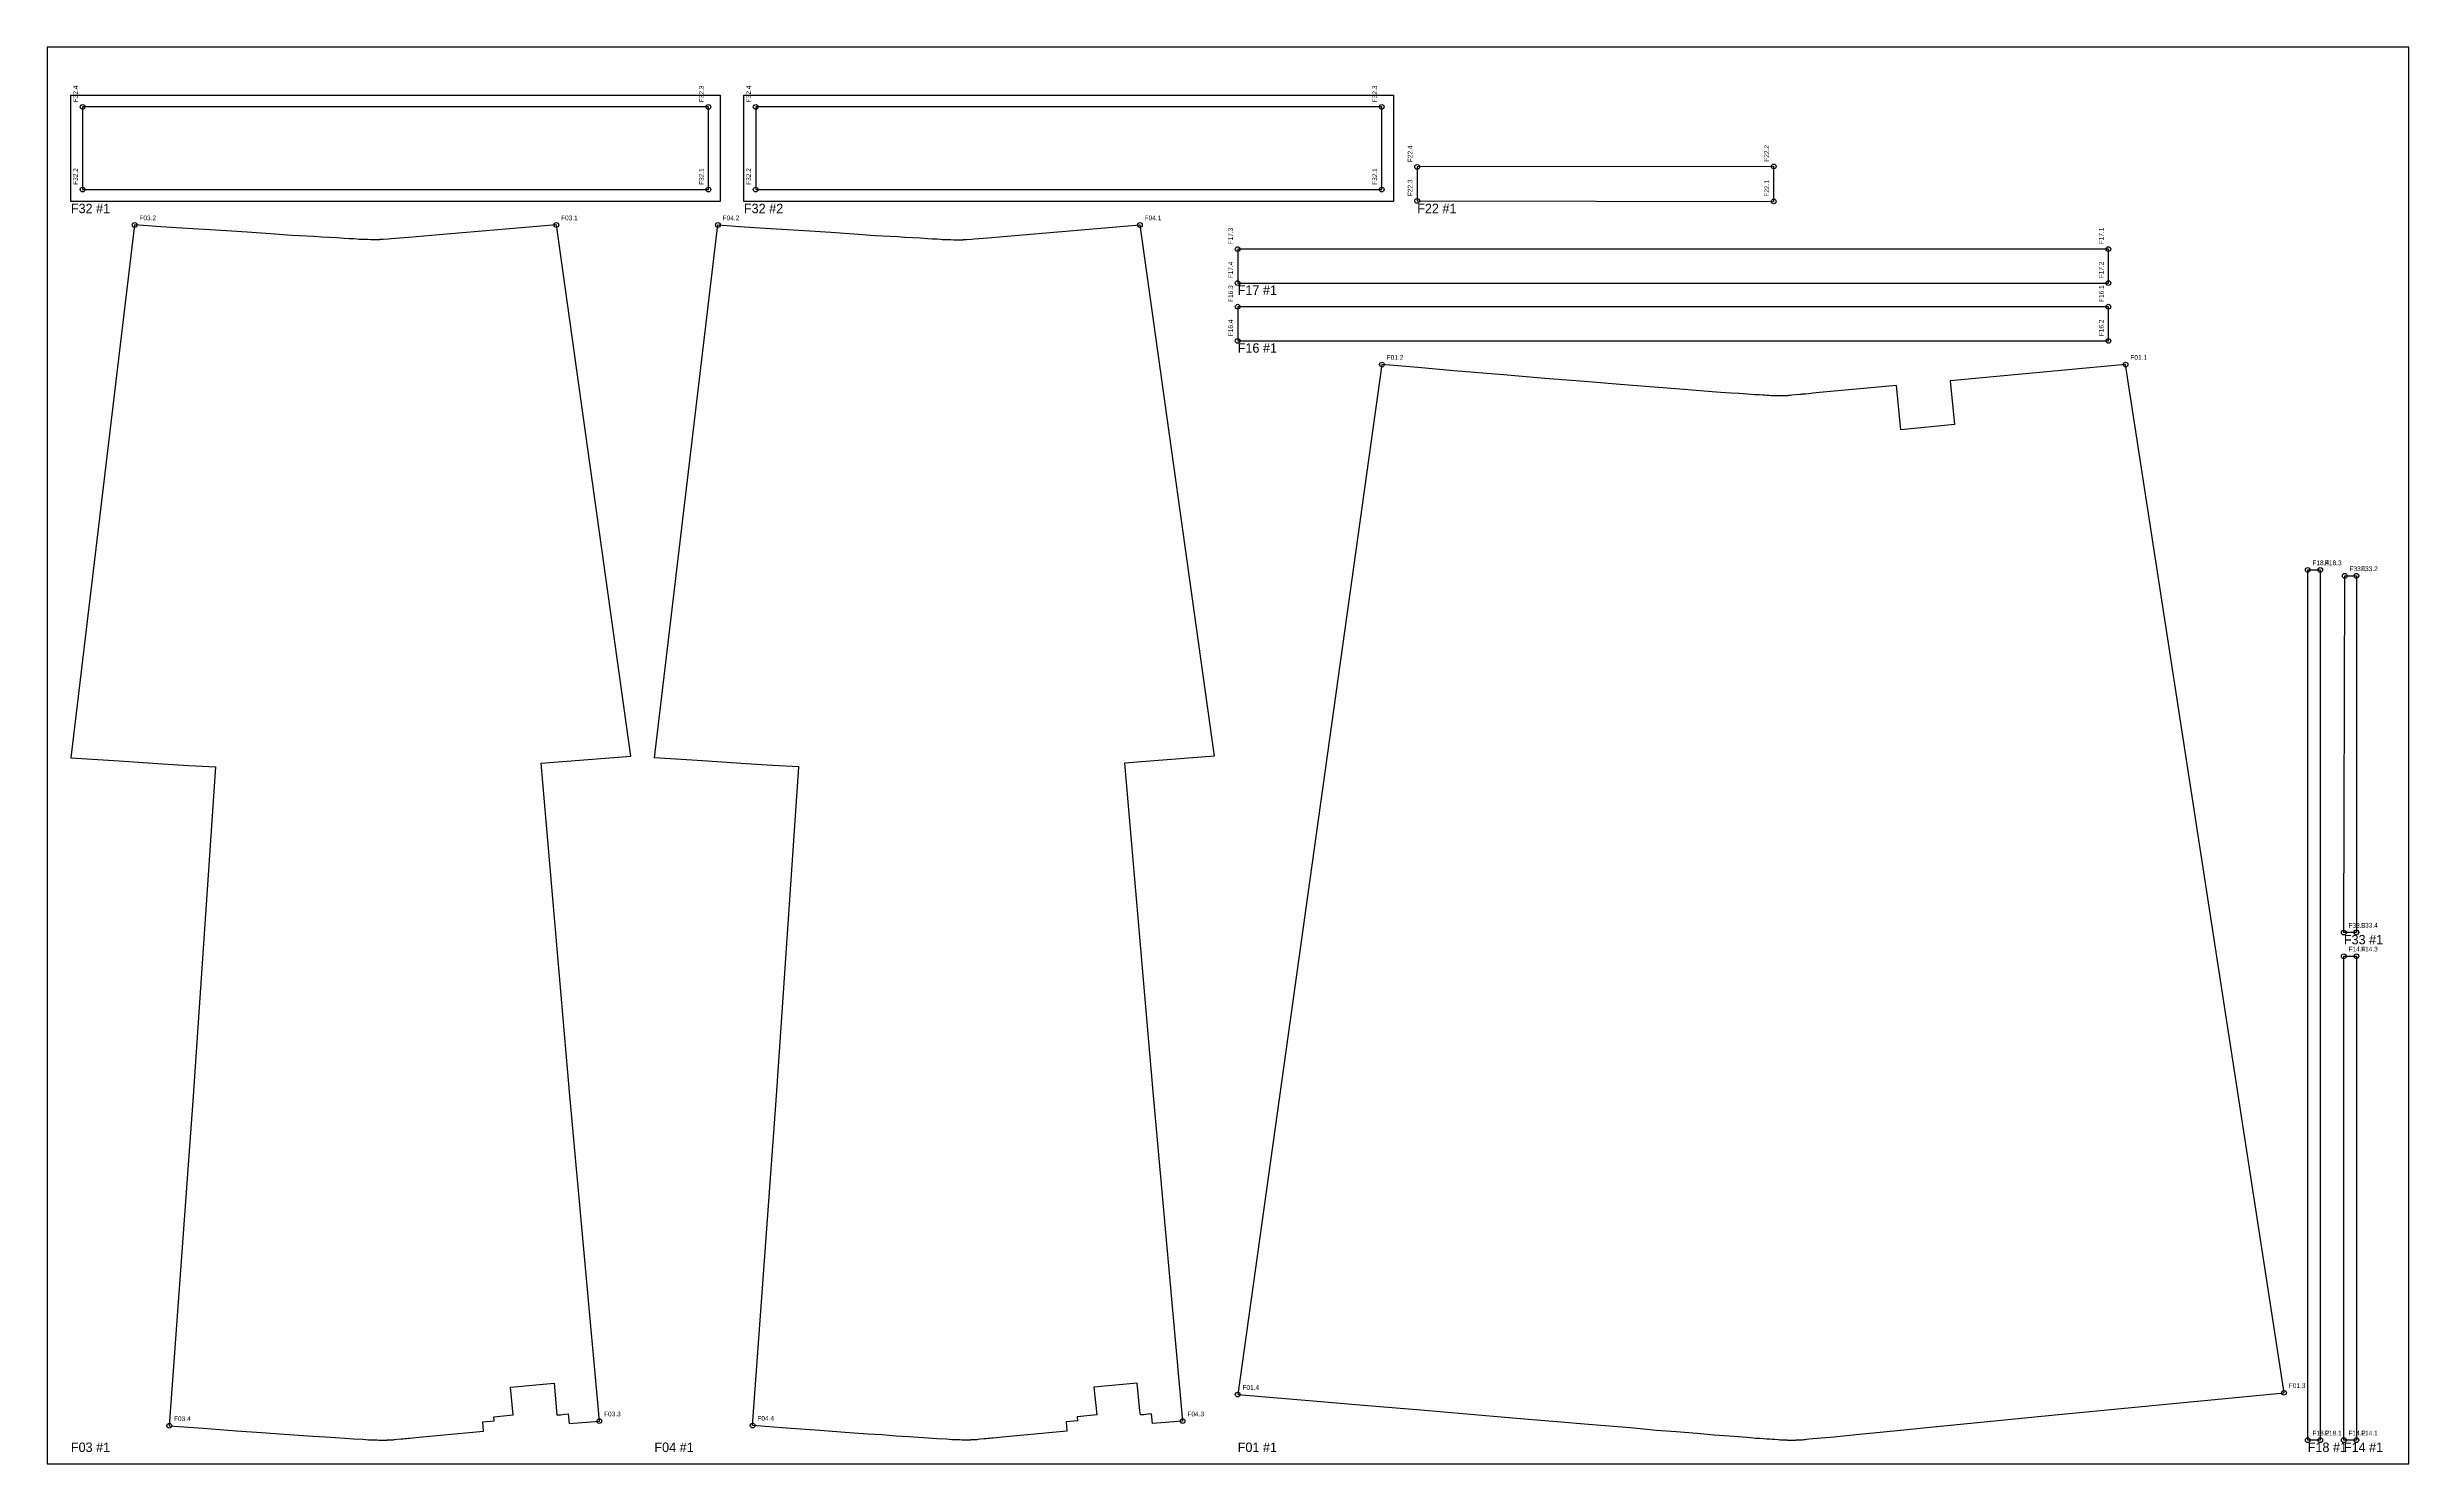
# Model space of a CAD drawing. Header units: millimetres. Extents: x 0 to 1000, y 0 to 600.
import ezdxf

# ---------------------------------------------------------------- set-up
doc = ezdxf.new("R2010")
doc.units = ezdxf.units.MM
for name, color, linetype in [('CUT', 7, 'Continuous'), ('LABEL', 3, 'Continuous'), ('REFERENCE', 3, 'Continuous'), ('SHEET_NONCUT', 8, 'Continuous')]:
    doc.layers.add(name, color=color, linetype=linetype)

msp = doc.modelspace()

# ---------------------------------------------------------------- linework, layer by layer
at = {"layer": 'CUT'}
for points in [[(10, 534.7), (10, 579.7), (285, 579.7), (285, 534.7)], [(295, 534.7), (295, 579.7), (570.1, 579.7), (570.1, 534.7)], [(731.1, 549.5), (580.1, 549.3), (580.1, 546), (580.1, 542.7), (580.1, 538.8), (580.1, 534.9), (731.1, 534.7), (731.1, 536.9), (731.1, 539.1), (731.1, 541.3), (731.1, 543.5), (731.1, 545.7), (731.1, 547.6)], [(220.6, 21.1), (221, 17), (233.8, 18.1), (221.2, 157.5), (209.2, 296.8), (247.1, 299.7), (215.6, 524.7), (175.9, 521.4), (162.7, 520.2), (153, 519.4), (145.7, 518.8), (144.3, 518.7), (142.2, 518.6), (141.6, 518.5), (141.3, 518.5), (141.1, 518.5), (140.9, 518.5), (140.7, 518.4), (140.6, 518.4), (140.4, 518.4), (140.3, 518.4), (140.1, 518.4), (139.9, 518.4), (139.7, 518.4), (139.6, 518.4), (139.5, 518.4), (139.3, 518.4), (139.2, 518.4), (139.1, 518.4), (139, 518.4), (138.9, 518.4), (138.9, 518.4), (138.8, 518.4), (138.7, 518.4), (138.6, 518.4), (138.5, 518.4), (138.5, 518.4), (138.4, 518.4), (138.3, 518.4), (138.2, 518.4), (138.2, 518.4), (138.1, 518.4), (138, 518.4), (137.9, 518.4), (137.8, 518.4), (137.6, 518.4), (137.4, 518.4), (137.2, 518.4), (136.9, 518.4), (135.6, 518.5), (134.9, 518.5), (134.2, 518.5), (133.6, 518.5), (132.9, 518.6), (132.1, 518.6), (131.1, 518.7), (129.8, 518.8), (127.9, 518.9), (125.7, 519), (122.7, 519.2), (119.5, 519.4), (116.2, 519.6), (112.9, 519.8), (103.6, 520.3), (94.6, 520.9), (84.7, 521.6), (73.6, 522.3), (59.2, 523.2), (48.1, 523.9), (37, 524.7), (10, 299), (30.4, 297.7), (48.8, 296.5), (60, 295.8), (71.2, 295.2), (61.8, 155.7), (51.7, 16.1), (66, 15.1), (80.2, 14), (90.8, 13.3), (100.4, 12.6), (106.5, 12.1), (112.5, 11.7), (117.9, 11.4), (122, 11.1), (126.1, 10.8), (129.7, 10.6), (133.7, 10.4), (134.9, 10.3), (136.1, 10.2), (137.2, 10.2), (138, 10.1), (138.8, 10.1), (139.6, 10.1), (140.4, 10), (140.9, 10), (141.2, 10), (141.4, 10), (141.6, 10), (141.8, 10), (142, 10), (142.1, 10), (142.2, 10), (142.3, 10), (142.4, 10), (142.5, 10), (142.6, 10), (142.8, 10), (142.9, 10), (143, 10), (143.1, 10), (143.3, 10), (143.5, 10), (143.9, 10), (144.1, 10.1), (144.3, 10.1), (144.5, 10.1), (144.9, 10.1), (145.2, 10.1), (145.4, 10.1), (145.5, 10.2), (145.7, 10.2), (146, 10.2), (146.3, 10.2), (146.6, 10.2), (147, 10.3), (148.1, 10.4), (149.8, 10.5), (150.6, 10.6), (151.4, 10.7), (152.1, 10.7), (152.8, 10.8), (153.5, 10.9), (154.8, 11), (157.5, 11.3), (166.6, 12.1), (184.8, 13.8), (184.4, 17.8), (189.2, 18.2), (189.1, 19.9), (197.3, 20.7), (196.2, 32.4), (214.6, 34.2), (215.7, 22.4), (215.8, 20.7), (217.4, 20.8), (219, 21)], [(480.8, 18.1), (468, 17), (467.6, 21.1), (466, 21), (464.4, 20.8), (462.9, 20.7), (462.7, 22.4), (461.6, 34.1), (443.2, 32.4), (444.4, 20.7), (436.1, 19.9), (436.2, 18.2), (431.5, 17.7), (431.8, 13.8), (413.6, 12.1), (404.5, 11.3), (401.8, 11), (400.5, 10.9), (399.8, 10.8), (399.1, 10.7), (398.4, 10.7), (397.6, 10.6), (396.8, 10.5), (395.1, 10.4), (394, 10.3), (393.6, 10.2), (393.3, 10.2), (393, 10.2), (392.7, 10.2), (392.5, 10.1), (392.4, 10.1), (392.2, 10.1), (391.9, 10.1), (391.5, 10.1), (391.3, 10.1), (391.1, 10.1), (390.9, 10), (390.5, 10), (390.3, 10), (390.1, 10), (390, 10), (389.9, 10), (389.8, 10), (389.6, 10), (389.5, 10), (389.4, 10), (389.3, 10), (389.2, 10), (389.1, 10), (389, 10), (388.8, 10), (388.6, 10), (388.4, 10), (388.2, 10), (387.9, 10), (387.4, 10), (386.6, 10.1), (385.8, 10.1), (385, 10.1), (384.2, 10.2), (383.1, 10.2), (381.9, 10.3), (380.7, 10.4), (376.7, 10.6), (373.1, 10.8), (369, 11.1), (364.9, 11.4), (359.5, 11.7), (353.5, 12.2), (347.4, 12.6), (337.9, 13.3), (327.2, 14.1), (313, 15.1), (298.7, 16.2), (308.8, 155.8), (318.3, 295.2), (307.1, 295.8), (295.9, 296.5), (277.5, 297.7), (257.1, 299), (284, 524.7), (295.2, 523.9), (306.3, 523.2), (320.7, 522.3), (331.8, 521.6), (341.6, 520.9), (350.6, 520.3), (360, 519.8), (363.2, 519.6), (366.5, 519.4), (369.8, 519.2), (372.7, 519), (374.9, 518.9), (376.9, 518.8), (378.2, 518.7), (379.1, 518.6), (380, 518.6), (380.6, 518.5), (381.3, 518.5), (381.9, 518.5), (382.6, 518.5), (383.9, 518.4), (384.3, 518.4), (384.5, 518.4), (384.7, 518.4), (384.8, 518.4), (384.9, 518.4), (385.1, 518.4), (385.2, 518.4), (385.2, 518.4), (385.3, 518.4), (385.4, 518.4), (385.5, 518.4), (385.5, 518.4), (385.6, 518.4), (385.7, 518.4), (385.8, 518.4), (385.8, 518.4), (385.9, 518.4), (386, 518.4), (386.1, 518.4), (386.2, 518.4), (386.3, 518.4), (386.4, 518.4), (386.5, 518.4), (386.7, 518.4), (386.8, 518.4), (387, 518.4), (387.2, 518.4), (387.3, 518.4), (387.5, 518.4), (387.7, 518.4), (387.8, 518.4), (387.9, 518.5), (388.2, 518.5), (388.4, 518.5), (388.7, 518.5), (389.3, 518.6), (391.4, 518.7), (392.7, 518.8), (400, 519.4), (409.8, 520.2), (423, 521.4), (462.7, 524.7), (494.1, 299.7), (456.2, 296.8), (468.2, 157.5)], [(872.8, 500.1), (872.8, 503.7), (872.8, 507.3), (872.8, 510.9), (872.8, 514.5), (504.1, 514.5), (504.1, 510.9), (504.1, 507.3), (504.1, 503.7), (504.1, 500.1)], [(872.8, 475.6), (872.8, 479.2), (872.8, 482.8), (872.8, 486.5), (872.8, 490.1), (504.1, 490.1), (504.1, 486.5), (504.1, 482.8), (504.1, 479.2), (504.1, 475.6)], [(807.6, 440.2), (784.9, 438), (783.1, 456.7), (761.4, 454.7), (750.5, 453.7), (747.7, 453.4), (746, 453.2), (744.5, 453.1), (743.8, 453), (743.2, 453), (742.7, 452.9), (742.1, 452.9), (740.3, 452.7), (738.6, 452.6), (738.1, 452.5), (737.8, 452.5), (737.6, 452.5), (737.3, 452.5), (737.1, 452.4), (736.9, 452.4), (736.7, 452.4), (736.5, 452.4), (736.2, 452.4), (735.9, 452.4), (735.6, 452.4), (735.3, 452.3), (735, 452.3), (734.7, 452.3), (734.6, 452.3), (734.4, 452.3), (734.3, 452.3), (734.2, 452.3), (734.1, 452.3), (734, 452.3), (733.9, 452.3), (733.7, 452.3), (733.6, 452.3), (733.5, 452.3), (733.4, 452.3), (733.2, 452.3), (733, 452.3), (732.8, 452.3), (732.4, 452.3), (732, 452.4), (731.5, 452.4), (730.6, 452.4), (729.9, 452.4), (729.2, 452.5), (728.2, 452.5), (727.3, 452.6), (726.3, 452.6), (724.9, 452.7), (722.9, 452.8), (719.8, 453), (716.4, 453.3), (713, 453.5), (708.5, 453.8), (703.3, 454.2), (698.2, 454.6), (691.4, 455.1), (678.6, 456.1), (666, 457.1), (650.9, 458.4), (634.2, 459.7), (616.7, 461.2), (595.7, 463), (580.4, 464.3), (565.2, 465.6), (504.1, 29.3), (519.2, 28.1), (534.4, 26.8), (559.1, 24.7), (581.7, 22.8), (601.1, 21.1), (620.5, 19.5), (637.6, 18), (654.3, 16.6), (670.4, 15.3), (681.5, 14.3), (689.8, 13.7), (698.7, 12.9), (705.9, 12.3), (712.2, 11.8), (717.9, 11.4), (721.3, 11.1), (723.4, 10.9), (725.2, 10.8), (726.7, 10.7), (728.1, 10.6), (729.4, 10.5), (730.4, 10.4), (731.5, 10.4), (732.9, 10.3), (734, 10.2), (735.3, 10.1), (735.8, 10.1), (736.2, 10.1), (736.6, 10.1), (736.9, 10), (737.2, 10), (737.4, 10), (737.6, 10), (737.8, 10), (738, 10), (738.1, 10), (738.3, 10), (738.4, 10), (738.6, 10), (738.7, 10), (738.9, 10), (739, 10), (739.1, 10), (739.3, 10), (739.4, 10), (739.5, 10), (739.7, 10), (739.9, 10), (740, 10), (740.3, 10), (740.6, 10.1), (741, 10.1), (741.4, 10.1), (741.9, 10.1), (742.4, 10.2), (742.8, 10.2), (743.3, 10.2), (743.8, 10.3), (744.4, 10.3), (745, 10.4), (746, 10.5), (751.2, 11), (755.1, 11.3), (767.4, 12.5), (783.4, 14.1), (797.3, 15.5), (850.3, 20.7), (947.2, 30.1), (880.1, 465.6), (805.8, 458.7)], [(962.5, 10), (957.2, 10), (957.2, 378.6), (962.5, 378.6)], [(977.8, 376.1), (977.8, 225.1), (972.5, 225), (972.9, 376.1), (974.5, 376.1), (976.1, 376.1)], [(972.5, 215), (977.8, 215), (977.8, 10), (972.5, 10)]]:
    msp.add_lwpolyline(points, close=True, dxfattribs=at)
at = {"layer": 'REFERENCE'}
for points in [[(15, 539.7), (280, 539.7), (280, 574.7), (15, 574.7)], [(300, 539.7), (565.1, 539.7), (565.1, 574.7), (300, 574.7)]]:
    msp.add_lwpolyline(points, close=True, dxfattribs=at)
for centre in [(15, 574.7), (280, 574.7), (300, 574.7), (565.1, 574.7), (580.1, 549.3), (731.1, 549.5), (15, 539.7), (280, 539.7), (300, 539.7), (565.1, 539.7), (580.1, 534.9), (731.1, 534.7), (37, 524.7), (215.6, 524.7), (284, 524.7), (462.7, 524.7), (504.1, 514.5), (872.8, 514.5), (504.1, 500.1), (872.8, 500.1), (504.1, 490.1), (872.8, 490.1), (504.1, 475.6), (872.8, 475.6), (565.2, 465.6), (880.1, 465.6), (957.2, 378.6), (962.5, 378.6), (972.9, 376.1), (977.8, 376.1), (972.5, 225), (977.8, 225.1), (972.5, 215), (977.8, 215), (504.1, 29.3), (947.2, 30.1), (51.7, 16.1), (233.8, 18.1), (298.7, 16.2), (480.8, 18.1), (957.2, 10), (962.5, 10), (972.5, 10), (977.8, 10)]:
    msp.add_circle(centre, 1, dxfattribs=at)
at = {"layer": 'SHEET_NONCUT'}
msp.add_lwpolyline([(0, 0), (1000, 0), (1000, 600), (0, 600)], close=True, dxfattribs=at)

# ---------------------------------------------------------------- texts
at = {"layer": 'LABEL'}
for s, p in [('F32 #1', (10, 529.7)), ('F32 #2', (295, 529.7)), ('F22 #1', (580.1, 529.7)), ('F17 #1', (504.1, 495.1)), ('F16 #1', (504.1, 470.6)), ('F33 #1', (972.5, 220)), ('F03 #1', (10, 5)), ('F04 #1', (257.1, 5)), ('F01 #1', (504.1, 5)), ('F18 #1', (957.2, 5)), ('F14 #1', (972.5, 5))]:
    msp.add_text(s, height=4, dxfattribs=at).set_placement(p)
at = {"layer": 'REFERENCE'}
for s, p in [('F32.4', (13, 576.7)), ('F32.3', (278, 576.7)), ('F32.4', (298, 576.7)), ('F32.3', (563.1, 576.7)), ('F22.4', (578.1, 551.3)), ('F22.2', (729.1, 551.5)), ('F32.2', (13, 541.7)), ('F32.1', (278, 541.7)), ('F32.2', (298, 541.7)), ('F32.1', (563.1, 541.7)), ('F22.3', (578.1, 536.9)), ('F22.1', (729.1, 536.7)), ('F17.3', (502.1, 516.5)), ('F17.1', (870.8, 516.5)), ('F17.4', (502.1, 502.1)), ('F17.2', (870.8, 502.1)), ('F16.3', (502.1, 492.1)), ('F16.1', (870.8, 492.1)), ('F16.4', (502.1, 477.6)), ('F16.2', (870.8, 477.6))]:
    msp.add_text(s, height=2, rotation=90, dxfattribs=at).set_placement(p)
for s, p in [('F03.2', (39, 526.7)), ('F03.1', (217.6, 526.7)), ('F04.2', (286, 526.7)), ('F04.1', (464.7, 526.7)), ('F01.2', (567.2, 467.6)), ('F01.1', (882.1, 467.6)), ('F18.4', (959.2, 380.6)), ('F18.3', (964.5, 380.6)), ('F33.1', (974.9, 378.1)), ('F33.2', (979.8, 378.1)), ('F33.3', (974.5, 227)), ('F33.4', (979.8, 227.1)), ('F14.4', (974.5, 217)), ('F14.3', (979.8, 217)), ('F01.4', (506.1, 31.3)), ('F01.3', (949.2, 32.1)), ('F03.4', (53.7, 18.1)), ('F03.3', (235.8, 20.1)), ('F04.4', (300.7, 18.2)), ('F04.3', (482.8, 20.1)), ('F18.2', (959.2, 12)), ('F18.1', (964.5, 12)), ('F14.2', (974.5, 12)), ('F14.1', (979.8, 12))]:
    msp.add_text(s, height=2, dxfattribs=at).set_placement(p)

doc.saveas('drawing.dxf')
